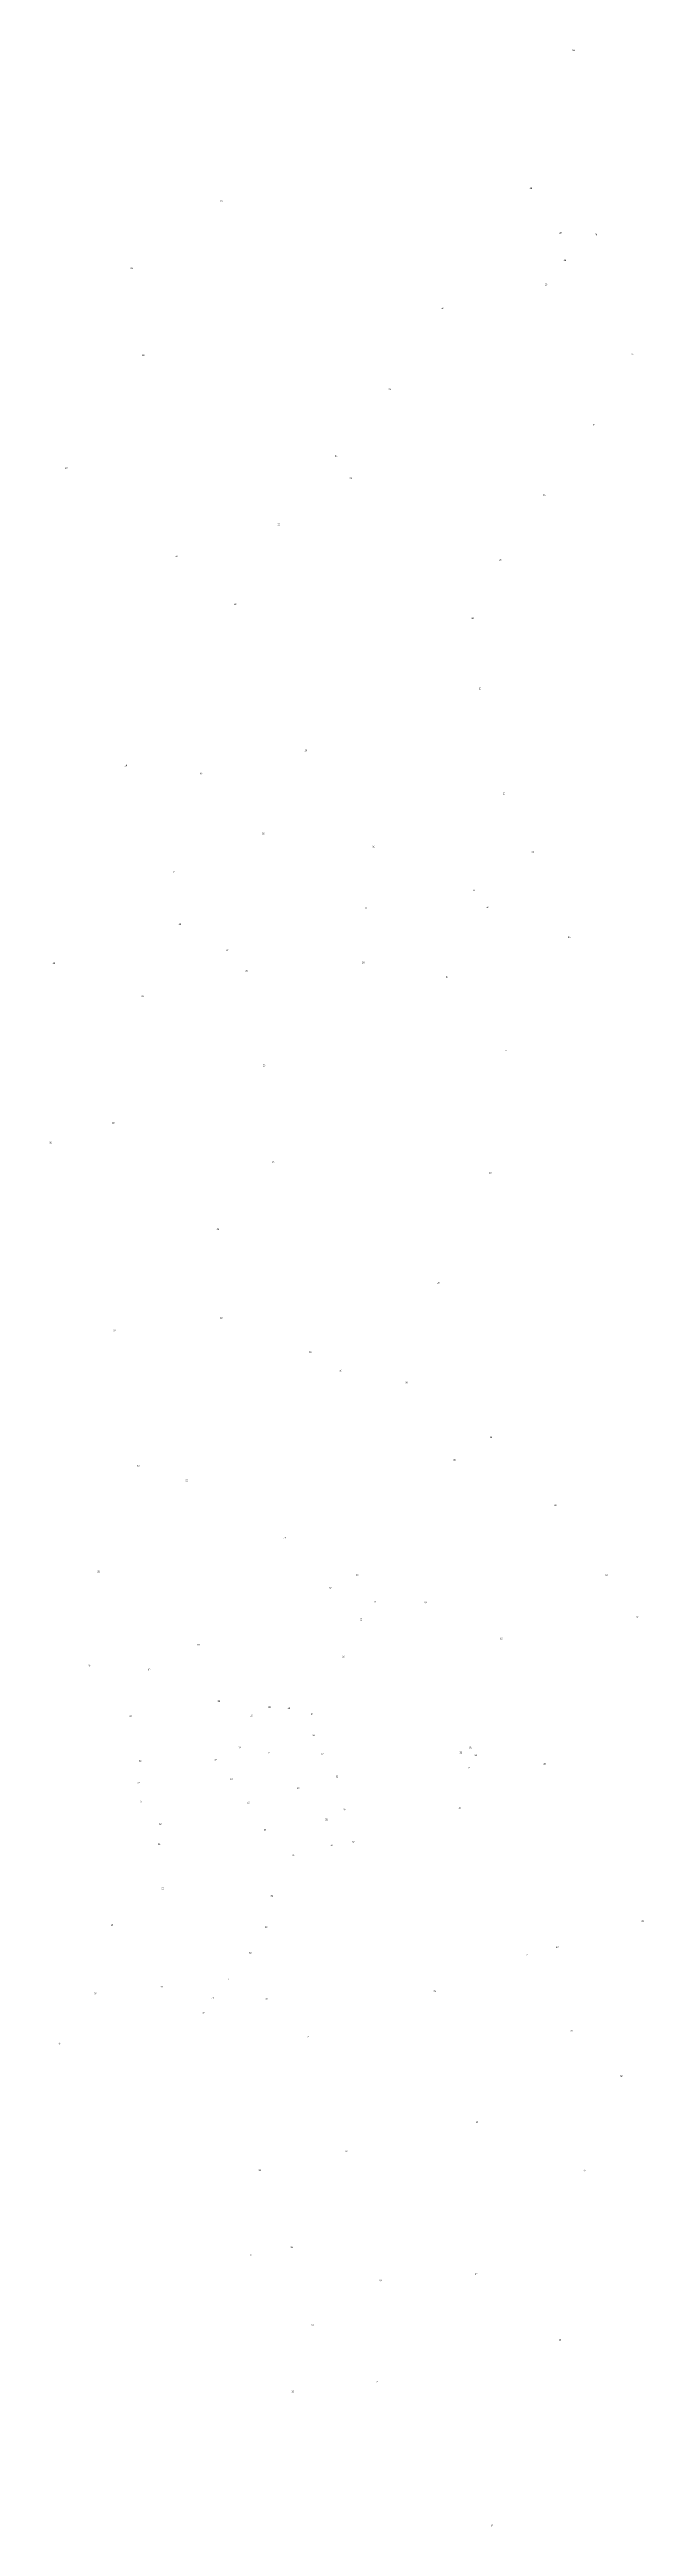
# Model space of a CAD drawing. Extents: x 538696 to 554460, y 1851264 to 1863934.
# Drawn here: x 543539 to 543915, y 1853276 to 1854844 of the extents above; entities that cross this region are included whole.
import ezdxf

# ---------------------------------------------------------------- set-up
doc = ezdxf.new("R2010")
doc.units = 0
doc.layers.add('Level 20', color=7, linetype='Continuous')

msp = doc.modelspace()

# ---------------------------------------------------------------- texts
at = {"layer": 'Level 20'}
for s, p in [('26', (543870.3, 1854843.2)), ('26', (543647.3, 1854747.8)), ('26', (543843.3, 1854755.9)), ('26', (543862.1, 1854727.6)), ('26', (543884.5, 1854726.5)), ('26', (543590.5, 1854705.3)), ('26', (543864.8, 1854710.3)), ('26', (543852.9, 1854694.9)), ('26', (543787.4, 1854680)), ('26', (543597.8, 1854650.2)), ('26', (543907.8, 1854650.7)), ('26', (543753.9, 1854628.6)), ('26', (543883.3, 1854606)), ('26', (543549, 1854578.9)), ('26', (543719.9, 1854586.5)), ('26', (543729.2, 1854572.3)), ('26', (543851.7, 1854561.5)), ('26', (543683.6, 1854543)), ('26', (543618.9, 1854523)), ('26', (543823.9, 1854520.7)), ('26', (543656.1, 1854492.6)), ('26', (543806.4, 1854483.7)), ('26', (543811.1, 1854439.2)), ('26', (543586.8, 1854390.5)), ('26', (543700.8, 1854399.9)), ('26', (543634.4, 1854385.3)), ('26', (543826.3, 1854372.7)), ('26', (543673.8, 1854347.4)), ('26', (543743.7, 1854339.2)), ('26', (543616.8, 1854323)), ('26', (543844.5, 1854335.8)), ('26', (543807, 1854311.4)), ('26', (543738.6, 1854300.2)), ('26', (543815.9, 1854300.8)), ('26', (543621, 1854290)), ('26', (543867.5, 1854281.8)), ('26', (543541.2, 1854265.3)), ('26', (543651, 1854273.8)), ('26', (543663.2, 1854260.4)), ('26', (543737.1, 1854265.7)), ('26', (543790.2, 1854256.7)), ('26', (543597.3, 1854244.3)), ('26', (543674.3, 1854200.5)), ('26', (543827.3, 1854209.9)), ('26', (543539.1, 1854151.8)), ('26', (543578.8, 1854164.2)), ('26', (543680.2, 1854139.6)), ('26', (543817.5, 1854132.6)), ('26', (543645, 1854096.9)), ('26', (543784.6, 1854063)), ('26', (543647.2, 1854040.8)), ('26', (543579.5, 1854032.7)), ('26', (543703.5, 1854019.1)), ('26', (543722.8, 1854007.5)), ('26', (543764.5, 1853999.8)), ('32', (543818, 1853965.2)), ('32', (543594.6, 1853947.1)), ('32', (543794.9, 1853950.9)), ('32', (543625.2, 1853937.8)), ('32', (543858.8, 1853922.2)), ('32', (543687.5, 1853901.6)), ('32', (543569.4, 1853880.2)), ('32', (543716.3, 1853869.8)), ('32', (543733.3, 1853877.8)), ('32', (543891.2, 1853877.8)), ('32', (543744.3, 1853860.9)), ('32', (543776.6, 1853860.5)), ('32', (543735.6, 1853849.8)), ('32', (543824.5, 1853837.8)), ('32', (543910.8, 1853851.4)), ('32', (543632.8, 1853833.7)), ('32', (543724.5, 1853826.4)), ('32', (543563.6, 1853820.6)), ('32', (543601.5, 1853818.1)), ('32', (543645.6, 1853798.1)), ('32', (543677.7, 1853794.3)), ('32', (543690, 1853793.7)), ('32', (543704.7, 1853789.8)), ('32', (543589.7, 1853788.6)), ('32', (543666.2, 1853789.1)), ('32', (543705.7, 1853776.6)), ('32', (543595.8, 1853760.3)), ('32', (543643.7, 1853760.9)), ('32', (543658.8, 1853768.7)), ('32', (543677.2, 1853765.5)), ('32', (543711.3, 1853764.5)), ('32', (543798.9, 1853765.6)), ('32', (543805, 1853768.8)), ('32', (543808.3, 1853763.9)), ('32', (543851.9, 1853758.5)), ('32', (543594.8, 1853746.5)), ('32', (543653.5, 1853748.7)), ('32', (543695.9, 1853743)), ('32', (543720.5, 1853750.4)), ('32', (543804.1, 1853756)), ('32', (543596.6, 1853734.5)), ('32', (543664.3, 1853734)), ('32', (543725.4, 1853729.6)), ('32', (543798.2, 1853730.3)), ('32', (543608.5, 1853720.3)), ('32', (543674.9, 1853716.6)), ('32', (543713.8, 1853723.2)), ('32', (543607.8, 1853707.6)), ('32', (543692.9, 1853700.7)), ('32', (543717.1, 1853707)), ('32', (543730.9, 1853709)), ('32', (543610, 1853679.5)), ('32', (543679.2, 1853674.9)), ('32', (543577.9, 1853656.3)), ('32', (543675.6, 1853655)), ('32', (543914, 1853658.9)), ('32', (543665.5, 1853638.8)), ('32', (543840.4, 1853637.6)), ('32', (543860, 1853642.4)), ('32', (543609.4, 1853617.2)), ('32', (543652.1, 1853622)), ('32', (543567.4, 1853613)), ('32', (543641.9, 1853610.2)), ('32', (543676, 1853609.6)), ('32', (543782.4, 1853614.8)), ('32', (543635.9, 1853600.9)), ('32', (543869.2, 1853589.5)), ('32', (543544.6, 1853581.3)), ('32', (543701.9, 1853585.7)), ('32', (543900.6, 1853560.9)), ('32', (543809.1, 1853531.6)), ('32', (543726.4, 1853513.5)), ('32', (543671.5, 1853501.2)), ('32', (543877.1, 1853500.9)), ('32', (543665.8, 1853447.5)), ('32', (543691.8, 1853452.5)), ('32', (543748.1, 1853431.3)), ('32', (543808.6, 1853435.3)), ('32', (543705, 1853403)), ('32', (543861.7, 1853393.8)), ('32', (543745.6, 1853367.3)), ('32', (543692.4, 1853361.1)), ('32', (543818.7, 1853276.2))]:
    msp.add_text(s, height=1, dxfattribs=at).set_placement(p)

doc.saveas('drawing.dxf')
